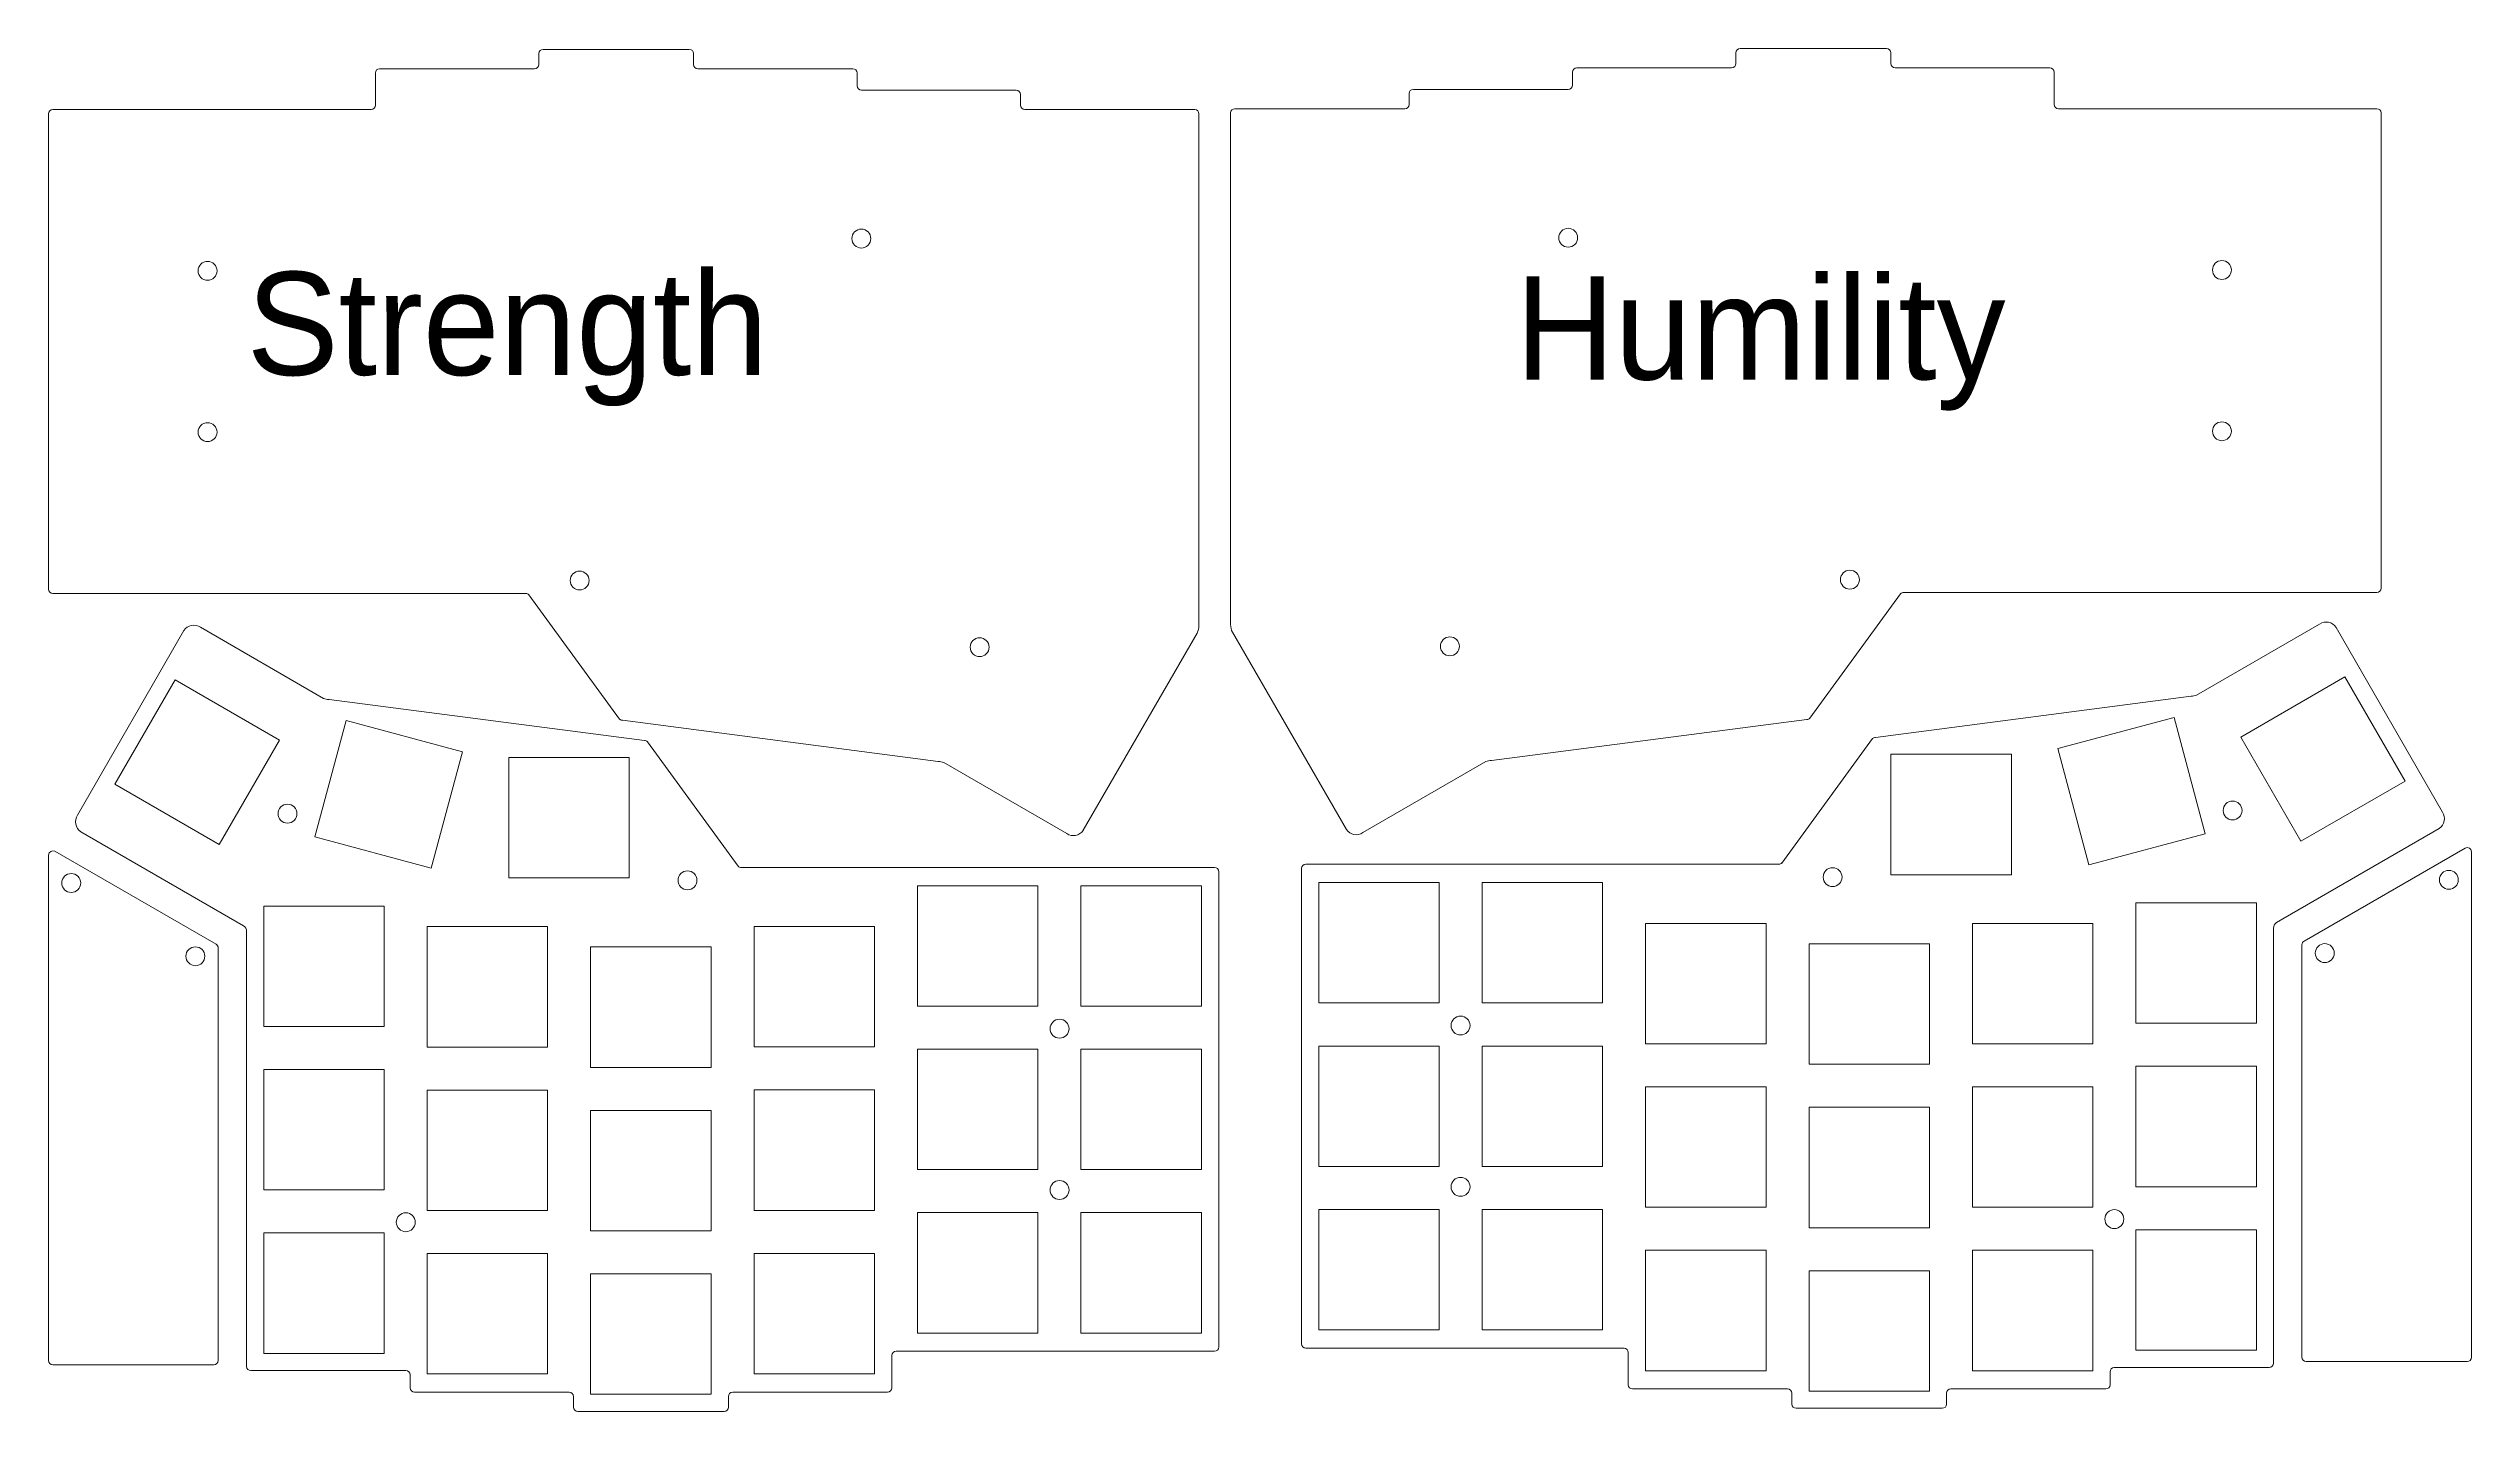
# Model space of a CAD drawing. Header units: millimetres. Extents: x -142 to 140, y -60 to 98.
import ezdxf

# ---------------------------------------------------------------- set-up
doc = ezdxf.new("R2010")
doc.units = ezdxf.units.MM
doc.header["$MEASUREMENT"] = 0
doc.layers.add('カット1(R255G0B0)', color=7, linetype='Continuous', lineweight=0)
doc.layers.add('彫刻パス', color=7, linetype='Continuous', lineweight=0)

# ---------------------------------------------------------------- blocks, each defined once
blk = doc.blocks.new('Block_1')
at = {"layer": 'カット1(R255G0B0)', "color": 5, "lineweight": 0, "true_color": 0x0000ff}
for points in [[(-103.64, 95.98), (-103.91, 95.98), (-104.14, 95.75), (-104.14, 95.48)], [(-85.64, 95.98), (-85.64, 95.98), (-103.64, 95.98), (-103.64, 95.98)], [(-85.14, 97.73), (-85.14, 97.73), (-85.14, 96.48), (-85.14, 96.48)], [(-67.64, 98.23), (-67.64, 98.23), (-84.64, 98.23), (-84.64, 98.23)], [(-67.14, 96.48), (-67.14, 96.48), (-67.14, 97.73), (-67.14, 97.73)], [(-48.64, 95.98), (-48.64, 95.98), (-66.64, 95.98), (-66.64, 95.98)], [(-48.14, 95.48), (-48.14, 95.75), (-48.36, 95.98), (-48.64, 95.98)], [(-104.14, 95.48), (-104.14, 95.48), (-104.14, 91.73), (-104.14, 91.73)], [(-48.14, 93.98), (-48.14, 93.98), (-48.14, 95.48), (-48.14, 95.48)], [(-48.14, 93.98), (-48.14, 93.7), (-47.91, 93.48), (-47.64, 93.48)], [(-29.64, 93.48), (-29.64, 93.48), (-47.64, 93.48), (-47.64, 93.48)], [(-29.14, 92.98), (-29.14, 93.25), (-29.36, 93.48), (-29.64, 93.48)], [(-29.14, 92.98), (-29.14, 92.98), (-29.14, 91.73), (-29.14, 91.73)], [(-142.14, 90.73), (-142.14, 90.73), (-142.14, 35.48), (-142.14, 35.48)], [(-104.64, 91.23), (-104.64, 91.23), (-141.64, 91.23), (-141.64, 91.23)], [(-8.89, 91.23), (-8.89, 91.23), (-28.64, 91.23), (-28.64, 91.23)], [(-8.39, 90.73), (-8.39, 91), (-8.61, 91.23), (-8.89, 91.23)], [(-8.39, 90.73), (-8.39, 90.73), (-8.39, 31.26), (-8.39, 31.26)], [(-86.64, 34.98), (-86.64, 34.98), (-141.64, 34.98), (-141.64, 34.98)], [(-86.28, 34.83), (-86.38, 34.93), (-86.51, 34.98), (-86.64, 34.98)], [(-86.29, 34.83), (-86.29, 34.83), (-75.74, 20.38), (-75.74, 20.38)], [(-8.62, 30.38), (-8.46, 30.65), (-8.38, 30.95), (-8.39, 31.25)], [(-21.84, 7.45), (-21.84, 7.45), (-8.61, 30.38), (-8.61, 30.38)], [(-75.74, 20.37), (-75.65, 20.28), (-75.52, 20.23), (-75.39, 20.23)], [(-75.39, 20.23), (-75.39, 20.23), (-38.72, 15.46), (-38.72, 15.46)], [(-38.06, 15.33), (-38.28, 15.39), (-38.5, 15.44), (-38.72, 15.46)], [(-38.06, 15.33), (-38.06, 15.33), (-23.77, 7.07), (-23.77, 7.07)]]:
    blk.add_open_spline(points, degree=3, dxfattribs=at)
for points in [[(-85.64, 95.98), (-85.36, 95.98), (-85.14, 96.2), (-85.14, 96.48), (-85.14, 96.48), (-85.14, 96.48), (-85.14, 96.48)], [(-84.64, 98.23), (-84.91, 98.23), (-85.14, 98), (-85.14, 97.73), (-85.14, 97.73), (-85.14, 97.73), (-85.14, 97.73)], [(-67.14, 97.73), (-67.14, 98), (-67.36, 98.23), (-67.64, 98.23), (-67.64, 98.23), (-67.64, 98.23), (-67.64, 98.23)], [(-67.14, 96.48), (-67.14, 96.2), (-66.91, 95.98), (-66.64, 95.98), (-66.64, 95.98), (-66.64, 95.98), (-66.64, 95.98)], [(-141.64, 91.23), (-141.91, 91.23), (-142.14, 91), (-142.14, 90.73), (-142.14, 90.73), (-142.14, 90.73), (-142.14, 90.73)], [(-104.64, 91.23), (-104.36, 91.23), (-104.14, 91.45), (-104.14, 91.73), (-104.14, 91.73), (-104.14, 91.73), (-104.14, 91.73)], [(-29.14, 91.73), (-29.14, 91.45), (-28.91, 91.23), (-28.64, 91.23), (-28.64, 91.23), (-28.64, 91.23), (-28.64, 91.23)], [(-142.14, 35.48), (-142.14, 35.2), (-141.91, 34.98), (-141.64, 34.98), (-141.64, 34.98), (-141.64, 34.98), (-141.64, 34.98)], [(-23.77, 7.07), (-23.13, 6.64), (-22.27, 6.81), (-21.84, 7.44), (-21.84, 7.44), (-21.84, 7.45), (-21.84, 7.45)]]:
    blk.add_open_spline(points, degree=3, knots=[0, 0, 0, 0, 1, 1, 1, 2, 2, 2, 2], dxfattribs=at)
blk = doc.blocks.new('Block_0')
at = {"layer": 'カット1(R255G0B0)', "color": 1, "lineweight": 0, "true_color": 0xff0000}
for centre in [(-47.64, 76.23), (-123.64, 72.48), (-123.64, 53.73), (-80.39, 36.48), (-33.89, 28.73)]:
    blk.add_circle(centre, 1.1, dxfattribs=at)
at = {"layer": 'カット1(R255G0B0)'}
blk.add_blockref('Block_1', (0, 0), dxfattribs=at)
blk = doc.blocks.new('Block_3')
at = {"layer": 'カット1(R255G0B0)', "color": 5, "lineweight": 0, "true_color": 0x0000ff}
for points in [[(107.59, 23.15), (107.59, 23.15), (121.89, 31.41), (121.89, 31.41)], [(123.81, 31.03), (123.81, 31.03), (136.17, 9.57), (136.17, 9.57)], [(70.27, 18.25), (70.27, 18.25), (106.94, 23.02), (106.94, 23.02)], [(107.59, 23.15), (107.38, 23.08), (107.16, 23.04), (106.94, 23.02)], [(59.37, 3.64), (59.37, 3.64), (69.92, 18.1), (69.92, 18.1)], [(69.92, 18.1), (70.01, 18.2), (70.14, 18.25), (70.27, 18.25)], [(135.79, 7.64), (135.79, 7.64), (116.87, -3.28), (116.87, -3.28)], [(3.52, -52.25), (3.52, -52.25), (3.52, 3), (3.52, 3)], [(59.02, 3.5), (59.02, 3.5), (4.02, 3.5), (4.02, 3.5)], [(59.37, 3.65), (59.28, 3.55), (59.15, 3.5), (59.02, 3.5)], [(116.52, -54.5), (116.52, -54.5), (116.51, -3.94), (116.51, -3.94)], [(116.52, -3.94), (116.52, -3.68), (116.65, -3.43), (116.87, -3.28)], [(41.02, -52.75), (41.02, -52.75), (4.02, -52.75), (4.02, -52.75)], [(41.52, -57), (41.52, -57), (41.52, -53.25), (41.52, -53.25)], [(97.52, -55.5), (97.52, -55.23), (97.74, -55), (98.02, -55)], [(97.52, -55.5), (97.52, -55.5), (97.52, -57), (97.52, -57)], [(116.02, -55), (116.02, -55), (98.02, -55), (98.02, -55)], [(116.52, -54.5), (116.52, -54.78), (116.3, -55), (116.02, -55)], [(42.02, -57.5), (41.74, -57.5), (41.52, -57.28), (41.52, -57)], [(60.02, -57.5), (60.02, -57.5), (42.02, -57.5), (42.02, -57.5)], [(60.52, -59.25), (60.52, -59.25), (60.52, -58), (60.52, -58)], [(78.52, -58), (78.52, -58), (78.52, -59.25), (78.52, -59.25)], [(97.02, -57.5), (97.02, -57.5), (79.02, -57.5), (79.02, -57.5)], [(97.52, -57), (97.52, -57.28), (97.29, -57.5), (97.02, -57.5)], [(78.02, -59.75), (78.02, -59.75), (61.02, -59.75), (61.02, -59.75)]]:
    blk.add_open_spline(points, degree=3, dxfattribs=at)
for points in [[(121.89, 31.41), (122.52, 31.84), (123.38, 31.67), (123.81, 31.03), (123.81, 31.03), (123.82, 31.03), (123.82, 31.03)], [(136.17, 9.57), (136.6, 8.94), (136.43, 8.08), (135.79, 7.65), (135.79, 7.65), (135.79, 7.65), (135.79, 7.65)], [(3.52, 3), (3.52, 3.27), (3.74, 3.5), (4.02, 3.5), (4.02, 3.5), (4.02, 3.5), (4.02, 3.5)], [(4.02, -52.75), (3.74, -52.75), (3.52, -52.53), (3.52, -52.25), (3.52, -52.25), (3.52, -52.25), (3.52, -52.25)], [(41.02, -52.75), (41.29, -52.75), (41.52, -52.97), (41.52, -53.25), (41.52, -53.25), (41.52, -53.25), (41.52, -53.25)], [(60.02, -57.5), (60.29, -57.5), (60.52, -57.72), (60.52, -58), (60.52, -58), (60.52, -58), (60.52, -58)], [(78.52, -58), (78.52, -57.73), (78.74, -57.5), (79.02, -57.5), (79.02, -57.5), (79.02, -57.5), (79.02, -57.5)], [(61.02, -59.75), (60.74, -59.75), (60.52, -59.53), (60.52, -59.25), (60.52, -59.25), (60.52, -59.25), (60.52, -59.25)], [(78.52, -59.25), (78.52, -59.53), (78.3, -59.75), (78.02, -59.75), (78.02, -59.75), (78.02, -59.75), (78.02, -59.75)]]:
    blk.add_open_spline(points, degree=3, knots=[0, 0, 0, 0, 1, 1, 1, 2, 2, 2, 2], dxfattribs=at)
blk = doc.blocks.new('Block_2')
at = {"layer": 'カット1(R255G0B0)', "color": 1, "lineweight": 0, "true_color": 0xff0000}
for points in [[(124.83, 25.29), (112.71, 18.29), (119.71, 6.17), (131.83, 13.17)], [(104.96, 20.56), (91.44, 16.94), (95.06, 3.42), (108.58, 7.04)], [(86.05, 16.28), (72.05, 16.28), (72.05, 2.28), (86.05, 2.28)], [(19.53, 1.37), (5.53, 1.37), (5.53, -12.63), (19.53, -12.63)], [(38.53, 1.37), (24.53, 1.37), (24.53, -12.63), (38.53, -12.63)], [(114.53, -0.99), (100.53, -0.99), (100.53, -14.99), (114.53, -14.99)], [(57.53, -3.38), (43.53, -3.38), (43.53, -17.38), (57.53, -17.38)], [(95.53, -3.38), (81.53, -3.38), (81.53, -17.38), (95.53, -17.38)], [(76.53, -5.75), (62.53, -5.75), (62.53, -19.75), (76.53, -19.75)], [(19.53, -17.63), (5.53, -17.63), (5.53, -31.63), (19.53, -31.63)], [(38.53, -17.63), (24.53, -17.63), (24.53, -31.63), (38.53, -31.63)], [(57.53, -22.38), (43.53, -22.38), (43.53, -36.38), (57.53, -36.38)], [(95.53, -22.38), (81.53, -22.38), (81.53, -36.38), (95.53, -36.38)], [(114.53, -19.99), (100.53, -19.99), (100.53, -33.99), (114.53, -33.99)], [(76.53, -24.75), (62.53, -24.75), (62.53, -38.75), (76.53, -38.75)], [(19.53, -36.63), (5.53, -36.63), (5.53, -50.63), (19.53, -50.63)], [(38.53, -36.63), (24.53, -36.63), (24.53, -50.63), (38.53, -50.63)], [(114.53, -38.99), (100.53, -38.99), (100.53, -52.99), (114.53, -52.99)], [(57.53, -41.38), (43.53, -41.38), (43.53, -55.38), (57.53, -55.38)], [(95.53, -41.38), (81.53, -41.38), (81.53, -55.38), (95.53, -55.38)], [(76.53, -43.75), (62.53, -43.75), (62.53, -57.75), (76.53, -57.75)]]:
    blk.add_lwpolyline(points, close=True, dxfattribs=at)
for centre in [(111.77, 9.75), (65.27, 2), (136.91, 1.69), (122.48, -6.83), (22.02, -15.25), (22.02, -34), (98.02, -37.75)]:
    blk.add_circle(centre, 1.1, dxfattribs=at)
at = {"layer": 'カット1(R255G0B0)', "color": 5, "lineweight": 0, "true_color": 0x0000ff}
blk.add_open_spline([(139.55, -53.82), (139.55, -53.82), (139.55, 4.94), (139.55, 4.94), (139.55, 5.32), (139.13, 5.56), (138.8, 5.37), (138.8, 5.37), (120.08, -5.43), (120.08, -5.43), (119.92, -5.52), (119.83, -5.69), (119.83, -5.87), (119.83, -5.87), (119.83, -53.81), (119.83, -53.81), (119.83, -54.09), (120.05, -54.31), (120.33, -54.31), (120.33, -54.31), (139.05, -54.32), (139.05, -54.32), (139.32, -54.32), (139.55, -54.09), (139.55, -53.82)], degree=3, knots=[0, 0, 0, 0, 1, 1, 1, 2, 2, 2, 3, 3, 3, 4, 4, 4, 5, 5, 5, 6, 6, 6, 7, 7, 7, 8, 8, 8, 8], dxfattribs=at)
at = {"layer": 'カット1(R255G0B0)'}
blk.add_blockref('Block_3', (0, 0), dxfattribs=at)
blk = doc.blocks.new('Block_5')
at = {"layer": 'カット1(R255G0B0)', "color": 5, "lineweight": 0, "true_color": 0x0000ff}
for points in [[(35.03, 95.58), (35.03, 95.86), (35.25, 96.08), (35.53, 96.08)], [(35.53, 96.08), (35.53, 96.08), (53.53, 96.08), (53.53, 96.08)], [(54.03, 96.58), (54.03, 96.58), (54.03, 97.83), (54.03, 97.83)], [(54.53, 98.33), (54.53, 98.33), (71.53, 98.33), (71.53, 98.33)], [(72.03, 97.83), (72.03, 97.83), (72.03, 96.58), (72.03, 96.58)], [(72.53, 96.08), (72.53, 96.08), (90.53, 96.08), (90.53, 96.08)], [(90.53, 96.08), (90.81, 96.08), (91.03, 95.86), (91.03, 95.58)], [(16.03, 93.08), (16.03, 93.36), (16.25, 93.58), (16.53, 93.58)], [(16.03, 93.08), (16.03, 93.08), (16.03, 91.83), (16.03, 91.83)], [(16.53, 93.58), (16.53, 93.58), (34.53, 93.58), (34.53, 93.58)], [(35.03, 94.08), (35.03, 93.8), (34.81, 93.58), (34.53, 93.58)], [(35.03, 94.08), (35.03, 94.08), (35.03, 95.58), (35.03, 95.58)], [(91.03, 95.58), (91.03, 95.58), (91.03, 91.83), (91.03, 91.83)], [(-4.72, 90.83), (-4.72, 91.11), (-4.5, 91.33), (-4.22, 91.33)], [(-4.72, 90.83), (-4.72, 90.83), (-4.72, 31.36), (-4.72, 31.36)], [(-4.22, 91.33), (-4.22, 91.33), (15.53, 91.33), (15.53, 91.33)], [(91.53, 91.33), (91.53, 91.33), (128.53, 91.33), (128.53, 91.33)], [(129.03, 90.83), (129.03, 90.83), (129.03, 35.58), (129.03, 35.58)], [(73.18, 34.94), (73.18, 34.94), (62.63, 20.48), (62.63, 20.48)], [(73.18, 34.93), (73.27, 35.03), (73.4, 35.08), (73.53, 35.08)], [(73.53, 35.08), (73.53, 35.08), (128.53, 35.08), (128.53, 35.08)], [(-4.49, 30.48), (-4.65, 30.75), (-4.72, 31.05), (-4.72, 31.35)], [(8.74, 7.55), (8.74, 7.55), (-4.49, 30.48), (-4.49, 30.48)], [(62.28, 20.33), (62.28, 20.33), (25.61, 15.56), (25.61, 15.56)], [(62.63, 20.48), (62.54, 20.38), (62.41, 20.33), (62.28, 20.33)], [(24.96, 15.43), (24.96, 15.43), (10.66, 7.17), (10.66, 7.17)], [(24.96, 15.43), (25.17, 15.49), (25.39, 15.54), (25.61, 15.56)]]:
    blk.add_open_spline(points, degree=3, dxfattribs=at)
for points in [[(54.03, 96.58), (54.03, 96.3), (53.81, 96.08), (53.53, 96.08), (53.53, 96.08), (53.53, 96.08), (53.53, 96.08)], [(54.03, 97.83), (54.03, 98.11), (54.25, 98.33), (54.53, 98.33), (54.53, 98.33), (54.53, 98.33), (54.53, 98.33)], [(71.53, 98.33), (71.81, 98.33), (72.03, 98.11), (72.03, 97.83), (72.03, 97.83), (72.03, 97.83), (72.03, 97.83)], [(72.53, 96.08), (72.25, 96.08), (72.03, 96.3), (72.03, 96.58), (72.03, 96.58), (72.03, 96.58), (72.03, 96.58)], [(16.03, 91.83), (16.03, 91.55), (15.81, 91.33), (15.53, 91.33), (15.53, 91.33), (15.53, 91.33), (15.53, 91.33)], [(91.53, 91.33), (91.25, 91.33), (91.03, 91.55), (91.03, 91.83), (91.03, 91.83), (91.03, 91.83), (91.03, 91.83)], [(128.53, 91.33), (128.81, 91.33), (129.03, 91.11), (129.03, 90.83), (129.03, 90.83), (129.03, 90.83), (129.03, 90.83)], [(129.03, 35.58), (129.03, 35.3), (128.81, 35.08), (128.53, 35.08), (128.53, 35.08), (128.53, 35.08), (128.53, 35.08)], [(10.66, 7.17), (10.03, 6.74), (9.16, 6.91), (8.74, 7.54), (8.73, 7.54), (8.73, 7.55), (8.73, 7.55)]]:
    blk.add_open_spline(points, degree=3, knots=[0, 0, 0, 0, 1, 1, 1, 2, 2, 2, 2], dxfattribs=at)
blk = doc.blocks.new('Block_4')
at = {"layer": 'カット1(R255G0B0)', "color": 1, "lineweight": 0, "true_color": 0xff0000}
for centre in [(34.53, 76.33), (110.53, 72.58), (110.53, 53.83), (67.28, 36.58), (20.78, 28.83)]:
    blk.add_circle(centre, 1.1, dxfattribs=at)
at = {"layer": 'カット1(R255G0B0)'}
blk.add_blockref('Block_5', (0, 0), dxfattribs=at)
blk = doc.blocks.new('Block_7')
at = {"layer": 'カット1(R255G0B0)', "color": 5, "lineweight": 0, "true_color": 0x0000ff}
for points in [[(-124.47, 31.04), (-125.1, 31.47), (-125.97, 31.3), (-126.39, 30.67), (-126.4, 30.66), (-126.4, 30.66), (-126.4, 30.66)], [(-138.75, 9.2), (-139.18, 8.57), (-139.01, 7.71), (-138.38, 7.28), (-138.37, 7.28), (-138.37, 7.28), (-138.37, 7.28)], [(-6.1, 2.63), (-6.1, 2.91), (-6.32, 3.13), (-6.6, 3.13), (-6.6, 3.13), (-6.6, 3.13), (-6.6, 3.13)], [(-43.6, -53.12), (-43.88, -53.12), (-44.1, -53.34), (-44.1, -53.62), (-44.1, -53.62), (-44.1, -53.62), (-44.1, -53.62)], [(-6.6, -53.12), (-6.32, -53.12), (-6.1, -52.9), (-6.1, -52.62), (-6.1, -52.62), (-6.1, -52.62), (-6.1, -52.62)], [(-81.1, -58.37), (-81.1, -58.09), (-81.32, -57.87), (-81.6, -57.87), (-81.6, -57.87), (-81.6, -57.87), (-81.6, -57.87)], [(-62.6, -57.87), (-62.88, -57.87), (-63.1, -58.09), (-63.1, -58.37), (-63.1, -58.37), (-63.1, -58.37), (-63.1, -58.37)], [(-81.1, -59.62), (-81.1, -59.9), (-80.88, -60.12), (-80.6, -60.12), (-80.6, -60.12), (-80.6, -60.12), (-80.6, -60.12)], [(-63.6, -60.12), (-63.32, -60.12), (-63.1, -59.9), (-63.1, -59.62), (-63.1, -59.62), (-63.1, -59.62), (-63.1, -59.62)]]:
    blk.add_open_spline(points, degree=3, knots=[0, 0, 0, 0, 1, 1, 1, 2, 2, 2, 2], dxfattribs=at)
for points in [[(-110.17, 22.78), (-110.17, 22.78), (-124.47, 31.04), (-124.47, 31.04)], [(-126.4, 30.66), (-126.4, 30.66), (-138.75, 9.2), (-138.75, 9.2)], [(-110.18, 22.78), (-109.96, 22.71), (-109.74, 22.67), (-109.52, 22.65)], [(-72.85, 17.88), (-72.85, 17.88), (-109.52, 22.65), (-109.52, 22.65)], [(-72.5, 17.73), (-72.59, 17.83), (-72.72, 17.88), (-72.85, 17.88)], [(-61.95, 3.27), (-61.95, 3.27), (-72.5, 17.73), (-72.5, 17.73)], [(-138.37, 7.27), (-138.37, 7.27), (-119.45, -3.65), (-119.45, -3.65)], [(-61.95, 3.28), (-61.86, 3.18), (-61.73, 3.13), (-61.6, 3.13)], [(-61.6, 3.13), (-61.6, 3.13), (-6.6, 3.13), (-6.6, 3.13)], [(-6.1, -52.62), (-6.1, -52.62), (-6.1, 2.63), (-6.1, 2.63)], [(-119.1, -4.31), (-119.11, -4.05), (-119.24, -3.8), (-119.45, -3.65)], [(-119.1, -54.87), (-119.1, -54.87), (-119.1, -4.31), (-119.1, -4.31)], [(-43.6, -53.12), (-43.6, -53.12), (-6.6, -53.12), (-6.6, -53.12)], [(-119.1, -54.87), (-119.1, -55.15), (-118.88, -55.37), (-118.6, -55.37)], [(-118.6, -55.37), (-118.6, -55.37), (-100.6, -55.37), (-100.6, -55.37)], [(-100.1, -55.87), (-100.1, -55.59), (-100.32, -55.37), (-100.6, -55.37)], [(-100.1, -55.87), (-100.1, -55.87), (-100.1, -57.37), (-100.1, -57.37)], [(-44.1, -57.37), (-44.1, -57.37), (-44.1, -53.62), (-44.1, -53.62)], [(-100.1, -57.37), (-100.1, -57.65), (-99.88, -57.87), (-99.6, -57.87)], [(-99.6, -57.87), (-99.6, -57.87), (-81.6, -57.87), (-81.6, -57.87)], [(-81.1, -58.37), (-81.1, -58.37), (-81.1, -59.62), (-81.1, -59.62)], [(-63.1, -59.62), (-63.1, -59.62), (-63.1, -58.37), (-63.1, -58.37)], [(-62.6, -57.87), (-62.6, -57.87), (-44.6, -57.87), (-44.6, -57.87)], [(-44.6, -57.87), (-44.32, -57.87), (-44.1, -57.65), (-44.1, -57.37)], [(-80.6, -60.12), (-80.6, -60.12), (-63.6, -60.12), (-63.6, -60.12)]]:
    blk.add_open_spline(points, degree=3, dxfattribs=at)
blk = doc.blocks.new('Block_6')
at = {"layer": 'カット1(R255G0B0)', "color": 1, "lineweight": 0, "true_color": 0xff0000}
for points in [[(-127.41, 24.92), (-115.29, 17.92), (-122.29, 5.8), (-134.41, 12.8)], [(-107.54, 20.19), (-94.02, 16.57), (-97.64, 3.05), (-111.16, 6.67)], [(-88.63, 15.91), (-74.63, 15.91), (-74.63, 1.91), (-88.63, 1.91)], [(-41.11, 1), (-27.11, 1), (-27.11, -13), (-41.11, -13)], [(-22.11, 1), (-8.11, 1), (-8.11, -13), (-22.11, -13)], [(-117.11, -1.36), (-103.11, -1.36), (-103.11, -15.36), (-117.11, -15.36)], [(-98.11, -3.75), (-84.11, -3.75), (-84.11, -17.75), (-98.11, -17.75)], [(-60.11, -3.74), (-46.11, -3.74), (-46.11, -17.74), (-60.11, -17.74)], [(-79.11, -6.12), (-65.11, -6.12), (-65.11, -20.12), (-79.11, -20.12)], [(-41.11, -18), (-27.11, -18), (-27.11, -32), (-41.11, -32)], [(-22.11, -18), (-8.11, -18), (-8.11, -32), (-22.11, -32)], [(-117.11, -20.36), (-103.11, -20.36), (-103.11, -34.36), (-117.11, -34.36)], [(-98.11, -22.75), (-84.11, -22.75), (-84.11, -36.75), (-98.11, -36.75)], [(-79.11, -25.12), (-65.11, -25.12), (-65.11, -39.12), (-79.11, -39.12)], [(-60.11, -22.74), (-46.11, -22.74), (-46.11, -36.74), (-60.11, -36.74)], [(-117.11, -39.36), (-103.11, -39.36), (-103.11, -53.36), (-117.11, -53.36)], [(-41.11, -37), (-27.11, -37), (-27.11, -51), (-41.11, -51)], [(-22.11, -37), (-8.11, -37), (-8.11, -51), (-22.11, -51)], [(-98.11, -41.75), (-84.11, -41.75), (-84.11, -55.75), (-98.11, -55.75)], [(-60.11, -41.74), (-46.11, -41.74), (-46.11, -55.74), (-60.11, -55.74)], [(-79.11, -44.12), (-65.11, -44.12), (-65.11, -58.12), (-79.11, -58.12)]]:
    blk.add_lwpolyline(points, close=True, dxfattribs=at)
for centre in [(-114.35, 9.38), (-139.49, 1.32), (-67.85, 1.63), (-125.06, -7.2), (-24.6, -15.62), (-24.6, -34.37), (-100.6, -38.12)]:
    blk.add_circle(centre, 1.1, dxfattribs=at)
at = {"layer": 'カット1(R255G0B0)', "color": 5, "lineweight": 0, "true_color": 0x0000ff}
blk.add_open_spline([(-142.13, -54.19), (-142.13, -54.19), (-142.13, 4.57), (-142.13, 4.57), (-142.13, 4.95), (-141.71, 5.19), (-141.38, 5), (-141.38, 5), (-122.66, -5.8), (-122.66, -5.8), (-122.5, -5.89), (-122.41, -6.06), (-122.41, -6.23), (-122.41, -6.23), (-122.41, -54.18), (-122.41, -54.18), (-122.41, -54.46), (-122.63, -54.68), (-122.91, -54.68), (-122.91, -54.68), (-141.63, -54.69), (-141.63, -54.69), (-141.9, -54.69), (-142.13, -54.46), (-142.13, -54.19)], degree=3, knots=[0, 0, 0, 0, 1, 1, 1, 2, 2, 2, 3, 3, 3, 4, 4, 4, 5, 5, 5, 6, 6, 6, 7, 7, 7, 8, 8, 8, 8], dxfattribs=at)
at = {"layer": 'カット1(R255G0B0)'}
blk.add_blockref('Block_7', (0, 0), dxfattribs=at)

msp = doc.modelspace()

# ---------------------------------------------------------------- block references
at = {"layer": 'カット1(R255G0B0)'}
for name in ['Block_0', 'Block_4', 'Block_6', 'Block_2']:
    msp.add_blockref(name, (0, 0), dxfattribs=at)

# ---------------------------------------------------------------- texts
at = {"layer": '彫刻パス', "char_height": 0.2, "attachment_point": 7}
for s, insert in [('\\C18;\\c0;\\FCopperplate Gothic Light|b0|i0|c1;\\H11.988800;\\W1.000000;Strength', (-119.1, 56.75)), ('\\C18;\\c0;\\FCopperplate Gothic Light|b0|i0|c1;\\H11.988800;\\W1.000000;Humility', (28.37, 56.23))]:
    msp.add_mtext(s, dxfattribs=dict(at, insert=insert))

doc.saveas('drawing.dxf')
